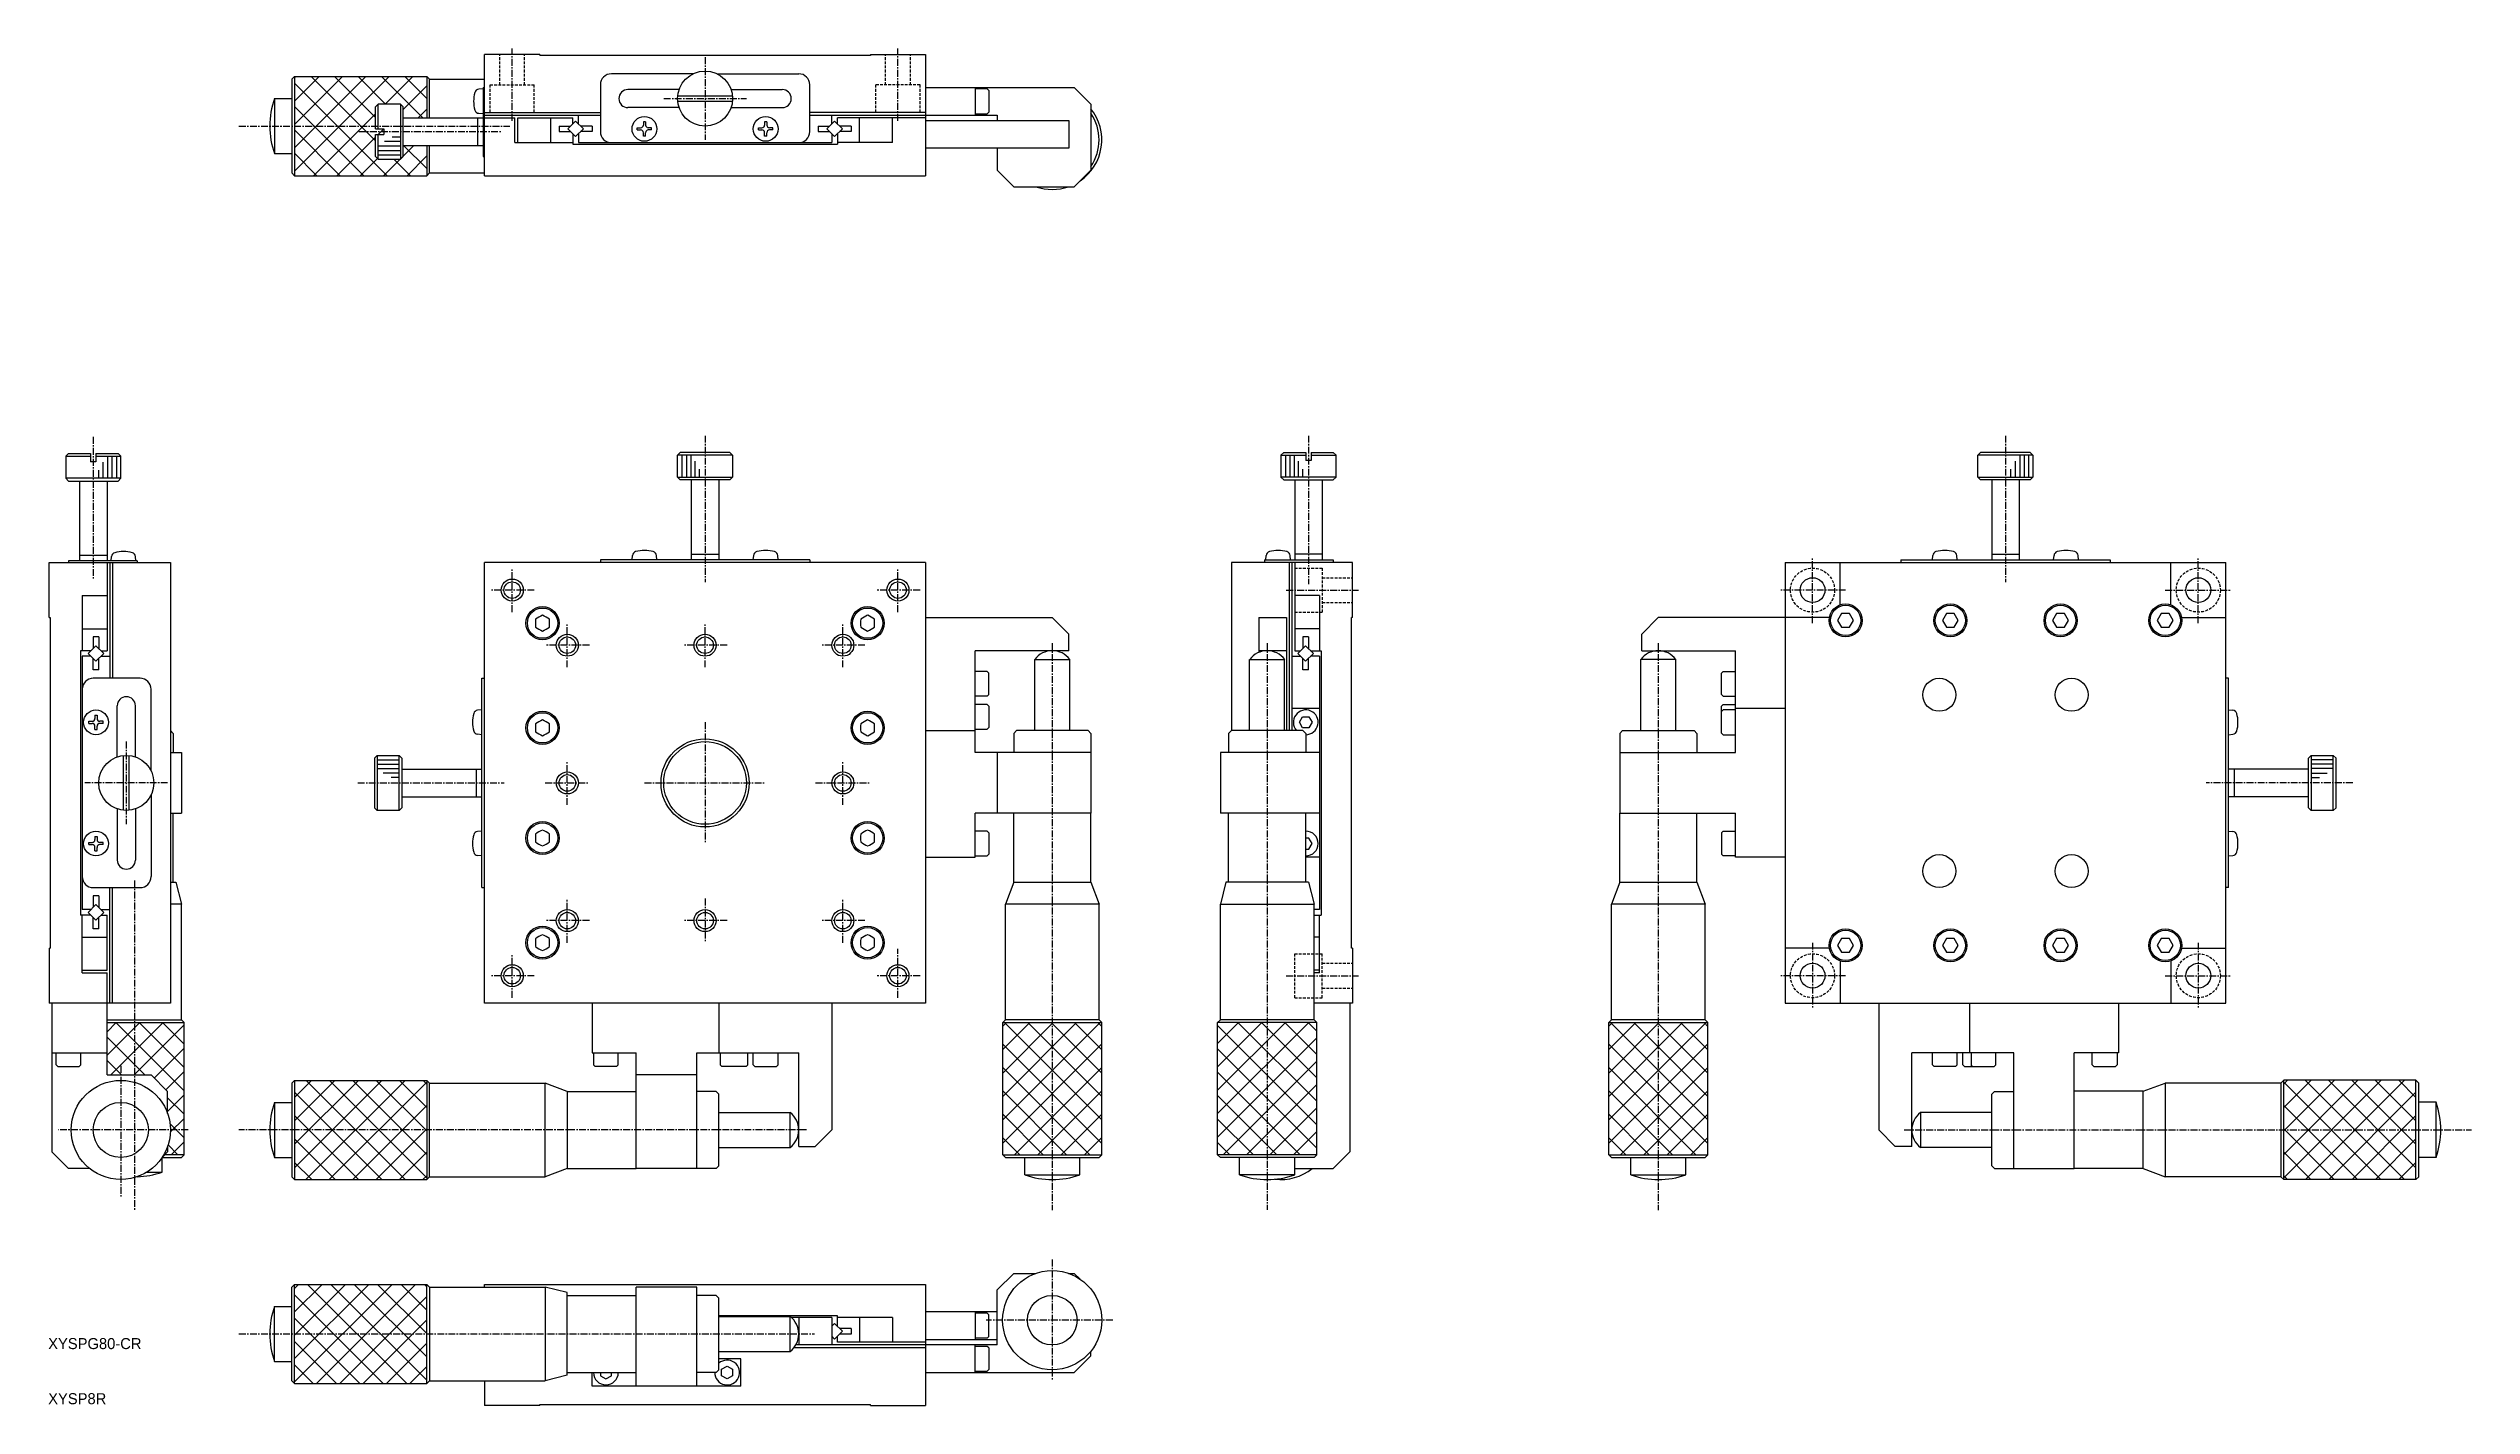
# Model space of a CAD drawing. Extents: x -120 to 320, y 32 to 279.
import ezdxf

# ---------------------------------------------------------------- set-up
doc = ezdxf.new("R2010")
doc.units = 0
doc.linetypes.add('CENTER', pattern=[2, 1.25, -0.25, 0.25, -0.25])
doc.linetypes.add('DASHED', pattern=[0.75, 0.5, -0.25])
doc.layers.get('0').update_dxf_attribs({"linetype": 'CONTINUOUS'})
doc.layers.add('CENTER', color=1, linetype='CENTER')

msp = doc.modelspace()

# ---------------------------------------------------------------- texts
at = {"color": 7, "linetype": 'CONTINUOUS'}
for s, p in [('XYSPG80-CR', (-119.99, 42.7)), ('XYSP8R', (-119.99, 32.7))]:
    msp.add_text(s, height=2, dxfattribs=at).set_placement(p)

# ---------------------------------------------------------------- linework, layer by layer
at = {"color": 7, "linetype": 'CONTINUOUS'}
for p, q in [((-30.78, 277.71), (-40.78, 277.71)), ((-40.78, 255.71), (-40.78, 277.71)), ((-30.78, 277.71), (-30.78, 277.51)), ((29.22, 277.51), (-30.78, 277.51)), ((29.22, 277.71), (39.22, 277.71)), ((29.22, 277.71), (29.22, 277.51)), ((39.22, 277.71), (39.22, 255.71)), ((-75.28, 273.71), (-75.78, 273.21)), ((-75.78, 273.21), (-75.78, 256.21)), ((-75.28, 273.48), (-75.05, 273.71)), ((-75.28, 273.71), (-75.28, 255.71)), ((-75.28, 273.71), (-51.28, 273.71)), ((-51.28, 273.71), (-51.28, 266.21)), ((-51.28, 273.71), (-50.78, 273.21)), ((-50.78, 266.21), (-50.78, 273.21)), ((-50.78, 273.21), (-40.78, 273.21)), ((-2.96, 274.21), (-17.78, 274.21)), ((1.4, 274.21), (16.22, 274.21)), ((-78.92, 269.71), (-78.92, 259.71)), ((-78.92, 269.71), (-75.78, 269.71)), ((-60.58, 268.21), (-60.08, 268.71)), ((-60.08, 264.21), (-60.08, 268.71)), ((-56.08, 268.71), (-60.08, 268.71)), ((-56.08, 268.71), (-56.08, 258.71)), ((-55.58, 268.21), (-56.08, 268.71)), ((-41.08, 271.46), (-41.86, 271.4)), ((-41.08, 271.71), (-40.78, 271.71)), ((-41.08, 271.71), (-41.08, 259.21)), ((-19.78, 272.21), (-19.78, 263.71)), ((-5.5, 271.36), (-14.78, 271.36)), ((-5.76, 270.21), (4.19, 270.21)), ((-5.76, 269.21), (4.19, 269.21)), ((3.94, 271.36), (13.22, 271.36)), ((18.22, 263.71), (18.22, 272.21)), ((39.22, 271.71), (66.22, 271.71)), ((48.22, 271.71), (48.22, 266.71)), ((50.42, 271.46), (48.22, 271.46)), ((50.72, 271.16), (50.42, 271.46)), ((50.72, 271.16), (50.72, 267.26)), ((66.22, 271.71), (69.22, 268.71)), ((69.22, 268.71), (69.22, 256.71)), ((-60.58, 264.21), (-60.58, 268.21)), ((-60.58, 264.21), (-59.08, 264.21)), ((-59.09, 264.21), (-60.09, 263.21)), ((-59.08, 264.21), (-59.08, 263.21)), ((-55.58, 259.21), (-55.58, 268.21)), ((-55.58, 266.21), (-41.08, 266.21)), ((-42.08, 266.21), (-42.08, 261.21)), ((-41.08, 266.96), (-41.86, 267.03)), ((-40.78, 267.21), (-19.78, 267.21)), ((-40.78, 266.71), (-19.78, 266.71)), ((-40.78, 266.21), (-35.28, 266.21)), ((-35.28, 261.71), (-35.28, 266.21)), ((-34.78, 266.21), (-24.78, 266.21)), ((-34.78, 261.71), (-34.78, 266.21)), ((-28.78, 261.71), (-28.78, 266.21)), ((-27.28, 264.71), (-27.28, 263.71)), ((-27.28, 264.71), (-25.2, 264.71)), ((-25.7, 264.21), (-24.28, 265.63)), ((-25.7, 264.21), (-24.28, 262.8)), ((-24.78, 265.13), (-24.78, 266.21)), ((-24.28, 265.63), (-22.87, 264.21)), ((-24.28, 262.8), (-22.87, 264.21)), ((-23.78, 265.13), (-23.78, 266.71)), ((-21.28, 264.71), (-23.37, 264.71)), ((-21.28, 264.71), (-21.28, 263.71)), ((-5.5, 268.06), (-14.78, 268.06)), ((-13.08, 264.41), (-12.48, 264.41)), ((-13.08, 264.01), (-13.08, 264.41)), ((-13.08, 264.01), (-12.48, 264.01)), ((-11.98, 265.51), (-11.98, 264.91)), ((-11.58, 265.51), (-11.98, 265.51)), ((-11.58, 265.51), (-11.58, 264.91)), ((-10.48, 264.41), (-11.08, 264.41)), ((-10.48, 264.01), (-11.08, 264.01)), ((-10.48, 264.01), (-10.48, 264.41)), ((3.94, 268.06), (13.22, 268.06)), ((8.92, 264.41), (9.52, 264.41)), ((8.92, 264.01), (8.92, 264.41)), ((8.92, 264.01), (9.52, 264.01)), ((10.02, 265.51), (10.02, 264.91)), ((10.42, 265.51), (10.02, 265.51)), ((10.42, 265.51), (10.42, 264.91)), ((11.52, 264.41), (10.92, 264.41)), ((11.52, 264.01), (10.92, 264.01)), ((11.52, 264.01), (11.52, 264.41)), ((39.22, 267.21), (18.22, 267.21)), ((18.22, 266.71), (52.22, 266.71)), ((19.72, 264.71), (21.8, 264.71)), ((19.72, 264.71), (19.72, 263.71)), ((22.72, 265.63), (21.3, 264.21)), ((22.72, 262.8), (21.3, 264.21)), ((22.21, 265.13), (22.21, 266.71)), ((24.13, 264.21), (22.72, 265.63)), ((24.13, 264.21), (22.72, 262.8)), ((23.22, 265.13), (23.22, 266.21)), ((39.22, 266.21), (23.22, 266.21)), ((25.72, 264.71), (23.63, 264.71)), ((25.72, 264.71), (25.72, 263.71)), ((27.22, 261.71), (27.22, 266.21)), ((33.22, 261.71), (33.22, 266.21)), ((39.22, 265.71), (65.22, 265.71)), ((48.22, 266.96), (50.42, 266.96)), ((50.72, 267.26), (50.42, 266.96)), ((52.22, 266.71), (52.22, 265.71)), ((65.22, 265.71), (65.22, 260.71)), ((-78.92, 259.71), (-75.78, 259.71)), ((-60.58, 259.21), (-60.58, 263.21)), ((-60.58, 263.21), (-59.08, 263.21)), ((-60.08, 258.71), (-60.08, 263.21)), ((-55.58, 261.21), (-41.08, 261.21)), ((-51.28, 261.21), (-51.28, 255.71)), ((-50.78, 256.21), (-50.78, 261.21)), ((-35.28, 261.71), (-24.78, 261.71)), ((-27.28, 263.71), (-25.2, 263.71)), ((-24.78, 263.3), (-24.78, 261.41)), ((-24.78, 261.41), (23.22, 261.41)), ((-23.78, 263.3), (-23.78, 261.71)), ((-23.78, 261.71), (22.22, 261.71)), ((-21.28, 263.71), (-23.37, 263.71)), ((-11.98, 262.91), (-11.98, 263.51)), ((-11.58, 262.91), (-11.98, 262.91)), ((-11.58, 262.91), (-11.58, 263.51)), ((10.02, 262.91), (10.02, 263.51)), ((10.42, 262.91), (10.02, 262.91)), ((10.42, 262.91), (10.42, 263.51)), ((19.72, 263.71), (21.8, 263.71)), ((22.22, 263.3), (22.22, 261.71)), ((23.22, 263.3), (23.22, 261.41)), ((33.22, 261.71), (23.22, 261.71)), ((25.72, 263.71), (23.63, 263.71)), ((65.22, 260.71), (39.22, 260.71)), ((52.22, 260.71), (52.22, 256.71)), ((-75.28, 255.71), (-75.78, 256.21)), ((-75.28, 255.71), (-51.28, 255.71)), ((-60.58, 259.21), (-60.08, 258.71)), ((-60.08, 258.71), (-56.08, 258.71)), ((-56.08, 258.71), (-55.58, 259.21)), ((-50.78, 256.21), (-51.28, 255.71)), ((-50.78, 256.21), (-40.78, 256.21)), ((-41.08, 259.21), (-40.78, 259.21)), ((-40.78, 255.71), (39.22, 255.71)), ((52.22, 256.71), (55.22, 253.71)), ((66.22, 253.71), (69.22, 256.71)), ((55.22, 253.71), (66.22, 253.71)), ((-116.31, 205.28), (-116.81, 204.78)), ((-116.81, 204.78), (-112.31, 204.78)), ((-116.81, 204.78), (-116.81, 200.78)), ((-116.31, 205.28), (-112.31, 205.28)), ((-112.31, 205.28), (-112.31, 203.78)), ((-111.31, 203.78), (-112.31, 203.78)), ((-111.31, 205.28), (-107.31, 205.28)), ((-111.31, 205.28), (-111.31, 203.78)), ((-111.31, 204.78), (-106.81, 204.78)), ((-107.31, 205.28), (-106.81, 204.78)), ((-106.81, 200.78), (-106.81, 204.78)), ((-5.28, 205.48), (-5.78, 204.98)), ((4.22, 204.98), (-5.78, 204.98)), ((-5.78, 200.98), (-5.78, 204.98)), ((3.72, 205.48), (-5.28, 205.48)), ((3.72, 205.48), (4.22, 204.98)), ((4.22, 204.98), (4.22, 200.98)), ((104.22, 205.48), (103.72, 204.98)), ((103.72, 204.98), (108.22, 204.98)), ((103.72, 204.98), (103.72, 200.98)), ((104.22, 205.48), (108.22, 205.48)), ((108.22, 205.48), (108.22, 203.98)), ((109.22, 203.98), (108.22, 203.98)), ((109.22, 205.48), (113.22, 205.48)), ((109.22, 205.48), (109.22, 203.98)), ((109.22, 204.98), (113.72, 204.98)), ((113.22, 205.48), (113.72, 204.98)), ((113.72, 200.98), (113.72, 204.98)), ((230.69, 205.48), (230.19, 204.98)), ((240.19, 204.98), (230.19, 204.98)), ((230.19, 200.98), (230.19, 204.98)), ((239.69, 205.48), (230.69, 205.48)), ((239.69, 205.48), (240.19, 204.98)), ((240.19, 204.98), (240.19, 200.98)), ((-106.81, 200.78), (-116.81, 200.78)), ((-116.81, 200.78), (-116.31, 200.28)), ((-116.31, 200.28), (-107.31, 200.28)), ((-114.31, 200.28), (-114.31, 185.78)), ((-109.31, 200.28), (-109.31, 185.78)), ((-107.31, 200.28), (-106.81, 200.78)), ((-5.78, 200.98), (4.22, 200.98)), ((-5.28, 200.48), (-5.78, 200.98)), ((3.72, 200.48), (-5.28, 200.48)), ((-3.28, 200.48), (-3.28, 185.98)), ((1.72, 200.48), (1.72, 185.98)), ((4.22, 200.98), (3.72, 200.48)), ((113.72, 200.98), (103.72, 200.98)), ((103.72, 200.98), (104.22, 200.48)), ((104.22, 200.48), (113.22, 200.48)), ((106.22, 200.48), (106.22, 185.98)), ((111.22, 200.48), (111.22, 185.98)), ((113.22, 200.48), (113.72, 200.98)), ((230.69, 200.48), (230.19, 200.98)), ((230.19, 200.98), (240.19, 200.98)), ((239.69, 200.48), (230.69, 200.48)), ((232.69, 200.48), (232.69, 185.98)), ((237.69, 200.48), (237.69, 185.98)), ((240.19, 200.98), (239.69, 200.48)), ((-119.81, 175.48), (-119.81, 185.48)), ((-119.81, 185.48), (-97.81, 185.48)), ((-116.31, 185.78), (-116.31, 185.48)), ((-103.81, 185.78), (-116.31, 185.78)), ((-109.31, 186.78), (-114.31, 186.78)), ((-109.31, 185.48), (-109.31, 169.48)), ((-108.81, 185.48), (-108.81, 164.48)), ((-108.56, 185.78), (-108.49, 186.56)), ((-108.31, 185.48), (-108.31, 164.48)), ((-104.06, 185.78), (-104.13, 186.56)), ((-103.81, 185.78), (-103.81, 185.48)), ((-97.81, 185.48), (-97.81, 105.48)), ((-40.78, 105.48), (-40.78, 185.48)), ((39.22, 185.48), (-40.78, 185.48)), ((18.22, 185.98), (-19.78, 185.98)), ((-19.78, 185.98), (-19.78, 185.48)), ((-14.03, 185.98), (-13.96, 186.76)), ((-9.53, 185.98), (-9.6, 186.76)), ((-3.28, 186.98), (1.72, 186.98)), ((7.97, 185.98), (8.04, 186.76)), ((12.47, 185.98), (12.4, 186.76)), ((18.22, 185.98), (18.22, 185.48)), ((39.22, 185.48), (39.22, 105.48)), ((94.72, 185.48), (94.72, 154.98)), ((116.72, 185.48), (94.72, 185.48)), ((100.72, 185.98), (113.22, 185.98)), ((100.72, 185.98), (100.72, 185.48)), ((100.97, 185.98), (101.04, 186.76)), ((105.22, 185.48), (105.22, 154.98)), ((105.47, 185.98), (105.4, 186.76)), ((105.72, 185.48), (105.72, 154.98)), ((111.22, 186.98), (106.22, 186.98)), ((106.22, 185.48), (106.22, 169.48)), ((113.22, 185.98), (113.22, 185.48)), ((116.72, 175.48), (116.72, 185.48)), ((195.19, 185.48), (275.19, 185.48)), ((195.19, 185.48), (195.19, 105.48)), ((205.19, 177.81), (205.19, 185.48)), ((216.19, 185.98), (254.19, 185.98)), ((216.19, 185.98), (216.19, 185.48)), ((221.94, 185.98), (222.01, 186.76)), ((226.44, 185.98), (226.37, 186.76)), ((232.69, 186.98), (237.69, 186.98)), ((243.94, 185.98), (244.01, 186.76)), ((248.44, 185.98), (248.37, 186.76)), ((254.19, 185.98), (254.19, 185.48)), ((265.19, 177.81), (265.19, 185.48)), ((275.19, 105.48), (275.19, 185.48)), ((-113.81, 179.48), (-113.81, 169.48)), ((-113.81, 179.48), (-109.31, 179.48)), ((110.72, 179.48), (106.22, 179.48)), ((110.72, 179.48), (110.72, 169.48)), ((205.47, 176.23), (204.74, 174.98)), ((206.91, 176.23), (205.47, 176.23)), ((207.63, 174.98), (206.91, 176.23)), ((224.47, 176.23), (223.74, 174.98)), ((225.91, 176.23), (224.47, 176.23)), ((226.63, 174.98), (225.91, 176.23)), ((244.47, 176.23), (243.74, 174.98)), ((245.91, 176.23), (244.47, 176.23)), ((246.63, 174.98), (245.91, 176.23)), ((263.47, 176.23), (262.74, 174.98)), ((264.91, 176.23), (263.47, 176.23)), ((265.63, 174.98), (264.91, 176.23)), ((-119.81, 175.48), (-119.61, 175.48)), ((-119.61, 175.48), (-119.61, 115.48)), ((-113.81, 173.48), (-109.31, 173.48)), ((-110.81, 171.98), (-111.81, 171.98)), ((-111.81, 171.98), (-111.81, 169.9)), ((-110.81, 171.98), (-110.81, 169.89)), ((39.22, 175.48), (62.22, 175.48)), ((62.22, 175.48), (65.22, 172.48)), ((65.22, 169.48), (65.22, 172.48)), ((99.72, 175.48), (99.72, 169.19)), ((99.72, 175.48), (104.72, 175.48)), ((104.72, 175.48), (104.72, 154.98)), ((110.72, 173.48), (106.22, 173.48)), ((108.7, 171.98), (107.7, 171.98)), ((107.7, 171.98), (107.7, 169.9)), ((108.7, 171.98), (108.7, 169.89)), ((116.72, 175.48), (116.52, 175.48)), ((116.52, 115.48), (116.52, 175.48)), ((172.19, 175.48), (169.19, 172.48)), ((169.19, 169.48), (169.19, 172.48)), ((203.23, 175.48), (172.19, 175.48)), ((204.74, 174.98), (205.47, 173.73)), ((205.47, 173.73), (206.91, 173.73)), ((206.91, 173.73), (207.63, 174.98)), ((223.74, 174.98), (224.47, 173.73)), ((224.47, 173.73), (225.91, 173.73)), ((225.91, 173.73), (226.63, 174.98)), ((243.74, 174.98), (244.47, 173.73)), ((244.47, 173.73), (245.91, 173.73)), ((245.91, 173.73), (246.63, 174.98)), ((262.74, 174.98), (263.47, 173.73)), ((263.47, 173.73), (264.91, 173.73)), ((264.91, 173.73), (265.63, 174.98)), ((267.15, 175.48), (275.19, 175.48)), ((-114.11, 169.48), (-114.11, 121.48)), ((-112.22, 169.48), (-114.11, 169.48)), ((-112.22, 168.48), (-113.81, 168.48)), ((-113.81, 168.48), (-113.81, 122.48)), ((-111.31, 170.39), (-112.72, 168.98)), ((-112.72, 168.98), (-111.31, 167.57)), ((-111.81, 165.98), (-111.81, 168.07)), ((-111.31, 170.39), (-109.9, 168.98)), ((-109.9, 168.98), (-111.31, 167.57)), ((-110.81, 165.98), (-110.81, 168.07)), ((-110.4, 169.48), (-109.31, 169.48)), ((-110.4, 168.48), (-108.81, 168.48)), ((48.22, 150.98), (48.22, 169.48)), ((65.22, 169.48), (48.22, 169.48)), ((59.04, 167.91), (65.39, 167.91)), ((59.04, 154.98), (59.04, 167.91)), ((65.39, 154.98), (65.39, 167.91)), ((98.04, 167.91), (104.39, 167.91)), ((98.04, 154.98), (98.04, 167.91)), ((104.72, 169.48), (99.72, 169.48)), ((104.39, 154.98), (104.39, 167.91)), ((105.72, 168.48), (107.29, 168.48)), ((106.22, 169.48), (107.29, 169.48)), ((108.2, 170.39), (106.79, 168.98)), ((106.79, 168.98), (108.2, 167.57)), ((107.7, 165.98), (107.7, 168.07)), ((108.2, 170.39), (109.61, 168.98)), ((109.61, 168.98), (108.2, 167.57)), ((108.7, 165.98), (108.7, 168.07)), ((109.11, 169.48), (111.02, 169.48)), ((110.72, 168.48), (109.11, 168.48)), ((110.72, 168.48), (110.72, 122.48)), ((111.02, 169.48), (111.02, 121.48)), ((169.01, 154.98), (169.01, 167.91)), ((175.36, 167.91), (169.01, 167.91)), ((169.19, 169.48), (186.19, 169.48)), ((175.36, 154.98), (175.36, 167.91)), ((186.19, 150.98), (186.19, 169.48)), ((-110.81, 165.98), (-111.81, 165.98)), ((-103.31, 164.48), (-111.81, 164.48)), ((-41.28, 126.48), (-41.28, 164.48)), ((-41.28, 164.48), (-40.78, 164.48)), ((50.42, 165.73), (48.22, 165.73)), ((50.72, 165.43), (50.42, 165.73)), ((50.72, 161.53), (50.72, 165.43)), ((108.7, 165.98), (107.7, 165.98)), ((183.69, 165.43), (183.99, 165.73)), ((183.69, 161.53), (183.69, 165.43)), ((183.99, 165.73), (186.19, 165.73)), ((275.69, 164.48), (275.19, 164.48)), ((275.69, 126.48), (275.69, 164.48)), ((-107.46, 150.2), (-107.46, 159.48)), ((-104.16, 150.2), (-104.16, 159.48)), ((-101.31, 147.66), (-101.31, 162.48)), ((-41.28, 158.73), (-42.06, 158.66)), ((50.42, 161.23), (48.22, 161.23)), ((50.42, 159.73), (48.22, 159.73)), ((50.72, 161.53), (50.42, 161.23)), ((50.72, 159.43), (50.42, 159.73)), ((50.72, 159.43), (50.72, 155.53)), ((110.72, 158.98), (105.72, 158.98)), ((183.69, 161.53), (183.99, 161.23)), ((183.69, 159.43), (183.99, 159.73)), ((183.69, 154.53), (183.69, 159.43)), ((183.69, 158.43), (183.99, 158.73)), ((183.99, 161.23), (186.19, 161.23)), ((183.99, 159.73), (186.19, 159.73)), ((186.19, 158.73), (183.99, 158.73)), ((195.19, 158.98), (186.19, 158.98)), ((275.69, 158.73), (276.47, 158.66)), ((-112.61, 156.68), (-112.01, 156.68)), ((-112.61, 156.28), (-112.61, 156.68)), ((-112.61, 156.28), (-112.01, 156.28)), ((-111.51, 157.78), (-111.51, 157.18)), ((-111.51, 157.78), (-111.11, 157.78)), ((-111.51, 155.18), (-111.51, 155.78)), ((-111.51, 155.18), (-111.11, 155.18)), ((-111.11, 157.78), (-111.11, 157.18)), ((-111.11, 155.18), (-111.11, 155.78)), ((-110.01, 156.68), (-110.61, 156.68)), ((-110.01, 156.28), (-110.61, 156.28)), ((-110.01, 156.28), (-110.01, 156.68)), ((-97.31, 154.48), (-97.81, 154.98)), ((-97.31, 154.48), (-97.31, 150.98)), ((-41.28, 154.23), (-42.06, 154.3)), ((39.22, 154.98), (48.22, 154.98)), ((48.22, 155.23), (50.42, 155.23)), ((50.72, 155.53), (50.42, 155.23)), ((55.22, 154.48), (55.72, 154.98)), ((55.22, 154.48), (55.22, 150.98)), ((68.72, 154.98), (55.72, 154.98)), ((69.22, 154.48), (68.72, 154.98)), ((69.22, 154.48), (69.22, 139.98)), ((94.22, 154.48), (94.72, 154.98)), ((94.22, 154.48), (94.22, 150.98)), ((107.72, 154.98), (94.72, 154.98)), ((107.06, 156.48), (107.64, 157.48)), ((107.64, 155.48), (107.06, 156.48)), ((107.64, 157.48), (108.8, 157.48)), ((108.8, 155.48), (107.64, 155.48)), ((107.72, 154.98), (108.22, 154.48)), ((108.22, 154.48), (108.22, 150.98)), ((108.8, 157.48), (109.37, 156.48)), ((109.37, 156.48), (108.8, 155.48)), ((165.19, 154.48), (165.69, 154.98)), ((165.19, 154.48), (165.19, 139.98)), ((165.69, 154.98), (178.69, 154.98)), ((179.19, 154.48), (178.69, 154.98)), ((179.19, 154.48), (179.19, 150.98)), ((183.69, 154.53), (183.99, 154.23)), ((183.99, 154.23), (186.19, 154.23)), ((275.69, 154.23), (276.47, 154.3)), ((-106.31, 140.51), (-106.31, 150.46)), ((-105.31, 140.51), (-105.31, 150.46)), ((-97.81, 150.98), (-95.81, 150.98)), ((-95.81, 150.98), (-95.81, 139.98)), ((-60.78, 149.98), (-60.28, 150.48)), ((-60.78, 149.98), (-60.78, 140.98)), ((-60.28, 150.48), (-60.28, 140.48)), ((-60.28, 150.48), (-56.28, 150.48)), ((-56.28, 140.48), (-56.28, 150.48)), ((-56.28, 150.48), (-55.78, 149.98)), ((-55.78, 149.98), (-55.78, 140.98)), ((69.22, 150.98), (48.22, 150.98)), ((52.22, 150.98), (52.22, 139.98)), ((110.72, 150.98), (92.72, 150.98)), ((92.72, 150.98), (92.72, 139.98)), ((165.19, 150.98), (186.19, 150.98)), ((290.19, 149.98), (290.69, 150.48)), ((290.19, 140.98), (290.19, 149.98)), ((290.69, 150.48), (290.69, 140.48)), ((290.69, 150.48), (294.69, 150.48)), ((294.69, 140.48), (294.69, 150.48)), ((295.19, 149.98), (294.69, 150.48)), ((295.19, 140.98), (295.19, 149.98)), ((-55.78, 147.98), (-41.28, 147.98)), ((-42.28, 142.98), (-42.28, 147.98)), ((290.19, 147.98), (275.69, 147.98)), ((276.69, 147.98), (276.69, 142.98)), ((-107.46, 140.76), (-107.46, 131.48)), ((-104.16, 140.76), (-104.16, 131.48)), ((-101.31, 143.3), (-101.31, 128.48)), ((-60.78, 140.98), (-60.28, 140.48)), ((-55.78, 140.98), (-56.28, 140.48)), ((-55.78, 142.98), (-41.28, 142.98)), ((290.19, 142.98), (275.69, 142.98)), ((290.69, 140.48), (290.19, 140.98)), ((295.19, 140.98), (294.69, 140.48)), ((-97.81, 139.98), (-95.81, 139.98)), ((-97.31, 127.48), (-97.31, 139.98)), ((-56.28, 140.48), (-60.28, 140.48)), ((-41.28, 136.73), (-42.06, 136.66)), ((48.22, 131.98), (48.22, 139.98)), ((69.22, 139.98), (48.22, 139.98)), ((50.42, 136.73), (48.22, 136.73)), ((50.72, 136.43), (50.42, 136.73)), ((50.72, 136.43), (50.72, 132.53)), ((55.24, 127.48), (55.24, 139.98)), ((69.24, 127.48), (69.24, 139.98)), ((110.72, 139.98), (92.72, 139.98)), ((94.22, 127.48), (94.22, 139.98)), ((108.22, 127.48), (108.22, 139.98)), ((165.19, 139.98), (186.19, 139.98)), ((165.2, 127.48), (165.2, 139.98)), ((179.2, 127.48), (179.2, 139.98)), ((183.69, 136.43), (183.99, 136.73)), ((183.69, 136.43), (183.69, 132.53)), ((183.99, 136.73), (186.19, 136.73)), ((186.19, 131.98), (186.19, 139.98)), ((275.69, 136.73), (276.47, 136.66)), ((294.69, 140.48), (290.69, 140.48)), ((-112.61, 134.68), (-112.01, 134.68)), ((-112.61, 134.28), (-112.61, 134.68)), ((-112.61, 134.28), (-112.01, 134.28)), ((-111.51, 135.78), (-111.51, 135.18)), ((-111.51, 135.78), (-111.11, 135.78)), ((-111.51, 133.18), (-111.51, 133.78)), ((-111.51, 133.18), (-111.11, 133.18)), ((-111.11, 135.78), (-111.11, 135.18)), ((-111.11, 133.18), (-111.11, 133.78)), ((-110.01, 134.68), (-110.61, 134.68)), ((-110.01, 134.28), (-110.61, 134.28)), ((-110.01, 134.28), (-110.01, 134.68)), ((-41.28, 132.23), (-42.06, 132.3)), ((39.22, 131.98), (48.22, 131.98)), ((48.22, 132.23), (50.42, 132.23)), ((50.72, 132.53), (50.42, 132.23)), ((108.8, 135.48), (108.22, 135.48)), ((108.22, 133.48), (108.8, 133.48)), ((110.72, 131.98), (108.22, 131.98)), ((109.37, 134.48), (108.8, 135.48)), ((108.8, 133.48), (109.37, 134.48)), ((183.69, 132.53), (183.99, 132.23)), ((186.19, 132.23), (183.99, 132.23)), ((195.19, 131.98), (186.19, 131.98)), ((275.69, 132.23), (276.47, 132.3)), ((-112.72, 121.98), (-111.31, 123.39)), ((-111.81, 126.48), (-103.31, 126.48)), ((-111.81, 124.98), (-111.81, 122.9)), ((-110.81, 124.98), (-111.81, 124.98)), ((-109.9, 121.98), (-111.31, 123.39)), ((-110.81, 124.98), (-110.81, 122.89)), ((-108.81, 105.48), (-108.81, 126.48)), ((-108.31, 105.48), (-108.31, 126.48)), ((-97.81, 127.48), (-96.81, 127.48)), ((-95.81, 123.48), (-97.81, 123.48)), ((-96.81, 127.48), (-95.81, 123.48)), ((-95.81, 102.48), (-95.81, 123.48)), ((-41.28, 126.48), (-40.78, 126.48)), ((55.24, 127.48), (53.74, 123.48)), ((70.74, 123.48), (53.74, 123.48)), ((53.74, 102.48), (53.74, 123.48)), ((55.24, 127.48), (69.24, 127.48)), ((69.24, 127.48), (70.74, 123.48)), ((70.74, 102.48), (70.74, 123.48)), ((93.72, 127.48), (92.72, 123.48)), ((92.72, 123.48), (109.72, 123.48)), ((92.72, 102.48), (92.72, 123.48)), ((108.72, 127.48), (93.72, 127.48)), ((108.72, 127.48), (109.72, 123.48)), ((109.72, 102.48), (109.72, 123.48)), ((165.2, 127.48), (163.7, 123.48)), ((180.7, 123.48), (163.7, 123.48)), ((163.7, 102.48), (163.7, 123.48)), ((165.2, 127.48), (179.2, 127.48)), ((179.2, 127.48), (180.7, 123.48)), ((180.7, 102.48), (180.7, 123.48)), ((275.69, 126.48), (275.19, 126.48)), ((-112.22, 121.48), (-114.11, 121.48)), ((-112.22, 122.48), (-113.81, 122.48)), ((-113.81, 110.98), (-113.81, 121.48)), ((-111.31, 120.57), (-112.72, 121.98)), ((-111.81, 118.98), (-111.81, 121.07)), ((-110.81, 118.98), (-111.81, 118.98)), ((-111.31, 120.57), (-109.9, 121.98)), ((-110.81, 118.98), (-110.81, 121.07)), ((-110.4, 122.48), (-108.81, 122.48)), ((-110.4, 121.48), (-109.31, 121.48)), ((-109.31, 111.48), (-109.31, 121.48)), ((110.72, 122.48), (109.72, 122.48)), ((109.72, 121.48), (111.02, 121.48)), ((110.72, 110.98), (110.72, 121.48)), ((-119.81, 115.48), (-119.81, 105.48)), ((-119.81, 115.48), (-119.61, 115.48)), ((-113.81, 117.48), (-109.31, 117.48)), ((110.72, 117.48), (109.72, 117.48)), ((116.72, 115.48), (116.52, 115.48)), ((116.72, 115.48), (116.72, 105.48)), ((203.23, 115.48), (195.19, 115.48)), ((205.47, 117.23), (204.74, 115.98)), ((204.74, 115.98), (205.47, 114.73)), ((206.91, 117.23), (205.47, 117.23)), ((205.47, 114.73), (206.91, 114.73)), ((207.63, 115.98), (206.91, 117.23)), ((206.91, 114.73), (207.63, 115.98)), ((224.47, 117.23), (223.74, 115.98)), ((223.74, 115.98), (224.47, 114.73)), ((225.91, 117.23), (224.47, 117.23)), ((224.47, 114.73), (225.91, 114.73)), ((226.63, 115.98), (225.91, 117.23)), ((225.91, 114.73), (226.63, 115.98)), ((244.47, 117.23), (243.74, 115.98)), ((243.74, 115.98), (244.47, 114.73)), ((245.91, 117.23), (244.47, 117.23)), ((244.47, 114.73), (245.91, 114.73)), ((246.63, 115.98), (245.91, 117.23)), ((245.91, 114.73), (246.63, 115.98)), ((263.47, 117.23), (262.74, 115.98)), ((262.74, 115.98), (263.47, 114.73)), ((264.91, 117.23), (263.47, 117.23)), ((263.47, 114.73), (264.91, 114.73)), ((265.63, 115.98), (264.91, 117.23)), ((264.91, 114.73), (265.63, 115.98)), ((267.15, 115.48), (275.19, 115.48)), ((-113.81, 111.48), (-109.31, 111.48)), ((-113.81, 110.98), (-109.31, 110.98)), ((-109.31, 92.48), (-109.31, 110.98)), ((110.72, 111.48), (109.72, 111.48)), ((110.72, 110.98), (109.72, 110.98)), ((205.19, 113.15), (205.19, 105.48)), ((265.19, 113.15), (265.19, 105.48)), ((-97.81, 105.48), (-119.81, 105.48)), ((-119.31, 105.48), (-119.31, 78.48)), ((-109.31, 102.48), (-95.81, 102.48)), ((-109.31, 101.98), (-95.31, 101.98)), ((-95.81, 102.48), (-95.31, 101.98)), ((-95.31, 77.98), (-95.31, 101.98)), ((39.22, 105.48), (-40.78, 105.48)), ((-21.28, 105.48), (-21.28, 96.48)), ((1.72, 105.48), (1.72, 96.48)), ((22.22, 105.48), (22.22, 82.48)), ((53.24, 101.98), (53.74, 102.48)), ((53.24, 101.98), (71.24, 101.98)), ((53.24, 77.98), (53.24, 101.98)), ((70.74, 102.48), (53.74, 102.48)), ((70.74, 102.48), (71.24, 101.98)), ((71.24, 77.98), (71.24, 101.98)), ((92.72, 102.48), (92.22, 101.98)), ((110.22, 101.98), (92.22, 101.98)), ((92.22, 77.98), (92.22, 101.98)), ((109.72, 102.48), (92.72, 102.48)), ((116.72, 105.48), (109.72, 105.48)), ((110.22, 101.98), (109.72, 102.48)), ((110.22, 77.98), (110.22, 101.98)), ((116.22, 105.48), (116.22, 78.48)), ((163.2, 101.98), (163.7, 102.48)), ((163.2, 77.98), (163.2, 101.98)), ((163.2, 101.98), (181.2, 101.98)), ((180.7, 102.48), (163.7, 102.48)), ((180.7, 102.48), (181.2, 101.98)), ((181.2, 77.98), (181.2, 101.98)), ((195.19, 105.48), (275.19, 105.48)), ((212.19, 105.48), (212.19, 82.48)), ((228.69, 105.48), (228.69, 96.48)), ((255.69, 105.48), (255.69, 96.48)), ((-119.31, 96.48), (-109.31, 96.48)), ((-118.56, 94.28), (-118.56, 96.48)), ((-118.26, 93.98), (-118.56, 94.28)), ((-118.26, 93.98), (-114.36, 93.98)), ((-114.36, 93.98), (-114.06, 94.28)), ((-114.06, 94.28), (-114.06, 96.48)), ((-109.31, 92.48), (-101.31, 92.48)), ((-101.31, 92.48), (-98.31, 89.48)), ((-21.28, 96.48), (-13.28, 96.48)), ((-21.03, 96.48), (-21.03, 94.28)), ((-20.73, 93.98), (-21.03, 94.28)), ((-16.83, 93.98), (-20.73, 93.98)), ((-16.83, 93.98), (-16.53, 94.28)), ((-16.53, 94.28), (-16.53, 96.48)), ((-13.28, 75.48), (-13.28, 96.48)), ((-2.28, 92.48), (-13.28, 92.48)), ((-2.28, 75.48), (-2.28, 96.48)), ((-2.28, 96.48), (16.22, 96.48)), ((1.97, 96.48), (1.97, 94.28)), ((2.27, 93.98), (1.97, 94.28)), ((6.67, 93.98), (2.27, 93.98)), ((6.67, 93.98), (6.97, 94.28)), ((6.97, 94.28), (6.97, 96.48)), ((7.97, 94.28), (7.97, 96.48)), ((8.27, 93.98), (7.97, 94.28)), ((8.27, 93.98), (12.17, 93.98)), ((12.17, 93.98), (12.47, 94.28)), ((12.47, 94.28), (12.47, 96.48)), ((16.22, 79.48), (16.22, 96.48)), ((236.69, 96.48), (218.19, 96.48)), ((218.19, 79.48), (218.19, 96.48)), ((221.94, 94.28), (221.94, 96.48)), ((222.24, 93.98), (221.94, 94.28)), ((226.14, 93.98), (222.24, 93.98)), ((226.14, 93.98), (226.44, 94.28)), ((226.44, 94.28), (226.44, 96.48)), ((227.44, 94.28), (227.44, 96.48)), ((227.74, 93.98), (227.44, 94.28)), ((227.74, 93.98), (233.14, 93.98)), ((228.94, 96.48), (228.94, 94.28)), ((229.24, 93.98), (228.94, 94.28)), ((233.14, 93.98), (233.44, 94.28)), ((233.44, 94.28), (233.44, 96.48)), ((236.69, 75.48), (236.69, 96.48)), ((255.69, 96.48), (247.69, 96.48)), ((247.69, 75.48), (247.69, 96.48)), ((250.94, 94.28), (250.94, 96.48)), ((251.24, 93.98), (250.94, 94.28)), ((251.24, 93.98), (255.14, 93.98)), ((255.14, 93.98), (255.44, 94.28)), ((255.44, 96.48), (255.44, 94.28)), ((-98.31, 85.44), (-98.31, 89.48)), ((-75.28, 91.46), (-75.78, 90.96)), ((-75.78, 90.96), (-75.78, 73.96)), ((-75.28, 91.46), (-75.28, 73.46)), ((-75.28, 91.46), (-51.28, 91.46)), ((-51.28, 91.46), (-51.28, 73.46)), ((-51.28, 91.46), (-50.78, 90.96)), ((-50.78, 73.96), (-50.78, 90.96)), ((-50.78, 90.96), (-29.78, 90.96)), ((-25.78, 89.46), (-29.78, 90.96)), ((-29.78, 73.96), (-29.78, 90.96)), ((-25.78, 89.46), (-13.28, 89.46)), ((-25.78, 89.46), (-25.78, 75.46)), ((1.22, 89.48), (-2.28, 89.48)), ((1.22, 89.48), (1.72, 88.98)), ((1.72, 75.98), (1.72, 88.98)), ((233.19, 89.48), (232.69, 88.98)), ((232.69, 75.98), (232.69, 88.98)), ((233.19, 89.48), (236.69, 89.48)), ((260.19, 89.5), (247.69, 89.5)), ((260.19, 89.5), (264.19, 91)), ((260.19, 75.5), (260.19, 89.5)), ((285.19, 91), (264.19, 91)), ((264.19, 91), (264.19, 74)), ((285.19, 91), (285.69, 91.5)), ((285.19, 91), (285.19, 74)), ((309.69, 91.5), (285.69, 91.5)), ((285.69, 73.5), (285.69, 91.5)), ((309.69, 73.5), (309.69, 91.5)), ((309.69, 91.5), (310.19, 91)), ((310.19, 74), (310.19, 91)), ((-78.92, 87.46), (-78.92, 77.46)), ((-78.92, 87.46), (-75.78, 87.46)), ((1.72, 85.66), (14.65, 85.66)), ((14.65, 79.31), (14.65, 85.66)), ((232.69, 85.66), (219.75, 85.66)), ((219.75, 85.66), (219.75, 79.31)), ((313.33, 87.5), (310.19, 87.5)), ((313.33, 77.5), (313.33, 87.5)), ((-98.31, 79.52), (-98.31, 78.48)), ((1.72, 79.31), (14.65, 79.31)), ((16.22, 79.48), (19.22, 79.48)), ((22.22, 82.48), (19.22, 79.48)), ((212.19, 82.48), (215.19, 79.48)), ((218.19, 79.48), (215.19, 79.48)), ((232.69, 79.31), (219.75, 79.31)), ((-119.31, 78.48), (-116.31, 75.48)), ((-112.47, 75.48), (-116.31, 75.48)), ((-102.06, 74.84), (-99.31, 74.84)), ((-99.36, 77.43), (-98.31, 78.48)), ((-99.31, 77.48), (-95.81, 77.48)), ((-99.31, 74.84), (-99.31, 77.48)), ((-95.31, 77.98), (-98.81, 77.98)), ((-95.31, 77.98), (-95.81, 77.48)), ((-78.92, 77.46), (-75.78, 77.46)), ((-25.78, 75.46), (-29.78, 73.96)), ((-25.78, 75.46), (-13.28, 75.46)), ((1.22, 75.48), (-13.28, 75.48)), ((1.22, 75.48), (1.72, 75.98)), ((53.24, 77.98), (71.24, 77.98)), ((53.24, 77.98), (53.74, 77.48)), ((53.74, 77.48), (70.74, 77.48)), ((57.24, 74.34), (57.24, 77.48)), ((67.24, 74.34), (67.24, 77.48)), ((71.24, 77.98), (70.74, 77.48)), ((110.22, 77.98), (92.22, 77.98)), ((92.22, 77.98), (92.72, 77.48)), ((109.72, 77.48), (92.72, 77.48)), ((96.22, 74.34), (96.22, 77.48)), ((106.22, 74.34), (106.22, 77.48)), ((106.22, 75.48), (113.22, 75.48)), ((110.22, 77.98), (109.72, 77.48)), ((110.22, 77.99), (110.21, 77.98)), ((116.22, 78.48), (113.22, 75.48)), ((163.2, 77.98), (181.2, 77.98)), ((163.2, 77.98), (163.7, 77.48)), ((163.7, 77.48), (180.7, 77.48)), ((167.2, 74.34), (167.2, 77.48)), ((177.2, 74.34), (177.2, 77.48)), ((181.2, 77.98), (180.7, 77.48)), ((233.19, 75.48), (232.69, 75.98)), ((233.19, 75.48), (247.69, 75.48)), ((260.19, 75.5), (247.69, 75.5)), ((260.19, 75.5), (264.19, 74)), ((313.33, 77.5), (310.19, 77.5)), ((-75.28, 73.46), (-75.78, 73.96)), ((-75.28, 73.46), (-51.28, 73.46)), ((-50.78, 73.96), (-51.28, 73.46)), ((-50.78, 73.96), (-29.78, 73.96)), ((57.24, 74.34), (67.24, 74.34)), ((106.22, 74.34), (96.22, 74.34)), ((167.2, 74.34), (177.2, 74.34)), ((285.19, 74), (264.19, 74)), ((285.69, 73.5), (285.19, 74)), ((309.69, 73.5), (285.69, 73.5)), ((309.69, 73.5), (310.19, 74)), ((-75.28, 54.45), (-75.78, 53.95)), ((-75.78, 36.95), (-75.78, 53.95)), ((-75.28, 36.45), (-75.28, 54.45)), ((-75.28, 54.45), (-51.28, 54.45)), ((-51.28, 36.45), (-51.28, 54.45)), ((-50.78, 53.95), (-51.28, 54.45)), ((-50.78, 53.95), (-29.78, 53.95)), ((-50.78, 53.95), (-50.78, 36.95)), ((-40.78, 53.95), (-40.78, 54.45)), ((-40.78, 54.45), (39.22, 54.45)), ((-25.78, 52.95), (-29.78, 53.95)), ((-29.78, 53.95), (-29.78, 36.95)), ((-25.78, 37.95), (-25.78, 52.95)), ((-2.28, 53.95), (-13.28, 53.95)), ((-13.28, 35.95), (-13.28, 53.95)), ((-2.28, 35.95), (-2.28, 53.95)), ((39.22, 54.45), (39.22, 32.45)), ((55.22, 56.45), (52.22, 53.45)), ((52.22, 43.45), (52.22, 53.45)), ((55.22, 56.45), (59.26, 56.45)), ((65.18, 56.45), (66.22, 56.45)), ((66.22, 56.45), (67.27, 55.4)), ((-78.92, 40.45), (-78.92, 50.45)), ((-78.92, 50.45), (-75.78, 50.45)), ((-25.78, 52.45), (-13.28, 52.45)), ((1.22, 52.45), (-2.28, 52.45)), ((1.22, 52.45), (1.72, 51.95)), ((1.72, 38.95), (1.72, 51.95)), ((23.22, 48.75), (1.72, 48.75)), ((1.72, 48.63), (14.65, 48.63)), ((14.65, 42.28), (14.65, 48.63)), ((22.22, 48.45), (14.86, 48.45)), ((16.22, 48.45), (16.22, 43.45)), ((22.22, 48.45), (22.22, 43.45)), ((23.22, 46.85), (23.22, 48.75)), ((33.22, 48.45), (23.22, 48.45)), ((27.22, 48.45), (27.22, 43.95)), ((33.22, 48.45), (33.22, 43.95)), ((52.22, 49.45), (39.22, 49.45)), ((48.22, 49.45), (48.22, 44.45)), ((50.42, 49.2), (48.22, 49.2)), ((50.72, 48.9), (50.42, 49.2)), ((50.72, 45), (50.72, 48.9)), ((22.72, 47.35), (22.22, 46.85)), ((22.72, 44.52), (22.22, 45.02)), ((24.13, 45.93), (22.72, 47.35)), ((24.13, 45.93), (22.72, 44.52)), ((23.22, 43.95), (23.22, 45.02)), ((25.72, 46.43), (23.63, 46.43)), ((25.72, 45.43), (23.63, 45.43)), ((25.72, 46.43), (25.72, 45.43)), ((39.22, 44.45), (52.22, 44.45)), ((50.42, 44.7), (48.22, 44.7)), ((50.72, 45), (50.42, 44.7)), ((-78.92, 40.45), (-75.78, 40.45)), ((1.72, 42.28), (14.65, 42.28)), ((5.72, 40.95), (1.72, 40.95)), ((2.22, 39.03), (3.22, 39.61)), ((3.22, 39.61), (4.22, 39.03)), ((5.72, 35.95), (5.72, 40.95)), ((39.22, 42.95), (15.34, 42.95)), ((52.22, 43.45), (15.68, 43.45)), ((39.22, 43.95), (23.22, 43.95)), ((48.22, 38.45), (48.22, 43.45)), ((50.42, 43.2), (48.22, 43.2)), ((50.72, 42.9), (50.42, 43.2)), ((50.72, 42.9), (50.72, 39)), ((69.22, 41.45), (66.22, 38.45)), ((69.22, 41.45), (69.22, 42.29)), ((-75.28, 36.45), (-75.78, 36.95)), ((-75.28, 36.45), (-51.28, 36.45)), ((-51.28, 36.45), (-50.78, 36.95)), ((-50.78, 36.95), (-29.78, 36.95)), ((-40.78, 36.95), (-40.78, 32.45)), ((-25.78, 37.95), (-29.78, 36.95)), ((-25.78, 38.45), (-13.28, 38.45)), ((-21.28, 35.95), (-21.28, 38.45)), ((5.72, 35.95), (-21.28, 35.95)), ((-19.78, 38.45), (-19.78, 37.87)), ((-19.78, 37.87), (-18.78, 37.3)), ((-18.78, 37.3), (-17.78, 37.87)), ((-17.78, 37.87), (-17.78, 38.45)), ((1.22, 38.45), (-2.28, 38.45)), ((1.22, 38.45), (1.72, 38.95)), ((2.22, 37.87), (2.22, 39.03)), ((3.22, 37.3), (2.22, 37.87)), ((4.22, 37.87), (3.22, 37.3)), ((4.22, 39.03), (4.22, 37.87)), ((39.22, 38.45), (66.22, 38.45)), ((48.22, 38.7), (50.42, 38.7)), ((50.72, 39), (50.42, 38.7)), ((-30.78, 32.45), (-40.78, 32.45)), ((-30.78, 32.45), (-30.78, 32.65)), ((-30.78, 32.65), (29.22, 32.65)), ((29.22, 32.45), (29.22, 32.65)), ((29.22, 32.45), (39.22, 32.45))]:
    msp.add_line(p, q, dxfattribs=at)
at = {"color": 3, "linetype": 'DASHED'}
for p, q in [((-38.03, 272.21), (-38.03, 277.71)), ((-33.53, 272.21), (-33.53, 277.71)), ((31.97, 272.21), (31.97, 277.71)), ((36.47, 272.21), (36.47, 277.71)), ((-39.78, 267.21), (-39.78, 272.21)), ((-39.78, 272.21), (-31.78, 272.21)), ((-31.78, 267.21), (-31.78, 272.21)), ((30.22, 267.21), (30.22, 272.21)), ((38.22, 272.21), (30.22, 272.21)), ((38.22, 267.21), (38.22, 272.21)), ((106.22, 184.48), (111.22, 184.48)), ((111.22, 184.48), (111.22, 176.48)), ((111.22, 182.73), (116.72, 182.73)), ((106.22, 176.48), (111.22, 176.48)), ((111.22, 178.23), (116.72, 178.23)), ((106.22, 114.48), (111.22, 114.48)), ((106.22, 106.48), (106.22, 114.48)), ((111.22, 106.48), (111.22, 114.48)), ((111.22, 112.73), (116.72, 112.73)), ((106.22, 106.48), (111.22, 106.48)), ((111.22, 108.23), (116.72, 108.23))]:
    msp.add_line(p, q, dxfattribs=at)
at = {"color": 3, "linetype": 'CONTINUOUS'}
for p, q in [((-75.28, 269.24), (-70.81, 273.71)), ((-75.28, 265), (-66.56, 273.71)), ((-75.28, 260.75), (-62.32, 273.71)), ((-75.28, 256.51), (-58.08, 273.71)), ((-60.58, 262.05), (-72.24, 273.71)), ((-68, 273.71), (-60.58, 266.3)), ((-63.76, 273.71), (-58.76, 268.71)), ((-59.52, 273.71), (-52.02, 266.21)), ((-58.84, 268.71), (-53.84, 273.71)), ((-55.27, 273.71), (-51.28, 269.72)), ((-75.28, 272.51), (-58.49, 255.71)), ((-75.28, 268.27), (-62.73, 255.71)), ((-55.58, 267.73), (-51.28, 272.03)), ((-75.28, 264.02), (-66.97, 255.71)), ((-71.84, 255.71), (-60.58, 266.97)), ((-52.85, 266.21), (-51.28, 267.78)), ((-75.28, 259.78), (-71.21, 255.71)), ((-60.58, 262.73), (-67.59, 255.71)), ((-60.08, 261.11), (-56.08, 261.11)), ((-60.08, 260.31), (-56.08, 260.31)), ((-60.08, 259.51), (-56.08, 259.51)), ((-59.11, 255.71), (-53.61, 261.21)), ((-56.08, 261.91), (-58.98, 261.91)), ((-56.08, 262.71), (-57.56, 262.71)), ((-55.5, 261.21), (-51.28, 257)), ((-63.35, 255.71), (-60.22, 258.85)), ((-54.24, 255.71), (-57.24, 258.71)), ((-54.86, 255.71), (-51.28, 259.3)), ((-110.01, 200.78), (-110.01, 203.68)), ((-109.21, 204.78), (-109.21, 200.78)), ((-108.41, 204.78), (-108.41, 200.78)), ((-107.61, 204.78), (-107.61, 200.78)), ((-4.98, 204.98), (-4.98, 200.98)), ((-4.18, 204.98), (-4.18, 200.98)), ((-3.38, 204.98), (-3.38, 200.98)), ((-2.58, 200.98), (-2.58, 203.88)), ((-1.78, 200.98), (-1.78, 202.45)), ((104.52, 204.98), (104.52, 200.98)), ((105.32, 204.98), (105.32, 200.98)), ((106.12, 204.98), (106.12, 200.98)), ((106.92, 200.98), (106.92, 203.88)), ((107.72, 200.98), (107.72, 202.45)), ((236.19, 200.98), (236.19, 202.45)), ((236.99, 200.98), (236.99, 203.88)), ((237.79, 204.98), (237.79, 200.98)), ((238.59, 204.98), (238.59, 200.98)), ((239.39, 204.98), (239.39, 200.98)), ((-110.81, 200.78), (-110.81, 202.25)), ((-60.28, 149.68), (-56.28, 149.68)), ((294.69, 149.68), (290.69, 149.68)), ((-60.28, 148.88), (-56.28, 148.88)), ((-60.28, 148.08), (-56.28, 148.08)), ((-56.28, 147.28), (-59.18, 147.28)), ((-56.28, 146.48), (-57.76, 146.48)), ((294.69, 148.88), (290.69, 148.88)), ((294.69, 148.08), (290.69, 148.08)), ((290.69, 147.28), (293.58, 147.28)), ((290.69, 146.48), (292.16, 146.48)), ((-107.62, 101.98), (-109.31, 100.29)), ((-103.37, 101.98), (-109.31, 96.04)), ((-99.13, 101.98), (-108.63, 92.48)), ((-95.31, 89.56), (-107.73, 101.98)), ((-95.31, 101.56), (-104.39, 92.48)), ((-95.31, 93.81), (-103.48, 101.98)), ((-95.31, 98.05), (-99.24, 101.98)), ((53.24, 84.33), (70.89, 101.98)), ((53.24, 88.57), (66.64, 101.98)), ((53.24, 92.81), (62.4, 101.98)), ((53.24, 97.06), (58.16, 101.98)), ((53.24, 101.3), (53.92, 101.98)), ((53.55, 101.98), (71.24, 84.29)), ((57.79, 101.98), (71.24, 88.54)), ((62.03, 101.98), (71.24, 92.78)), ((66.28, 101.98), (71.24, 97.02)), ((70.52, 101.98), (71.24, 101.26)), ((96.03, 101.98), (92.22, 98.17)), ((100.27, 101.98), (92.22, 93.93)), ((104.52, 101.98), (92.22, 89.68)), ((108.76, 101.98), (92.22, 85.44)), ((110.22, 83.44), (92.22, 101.44)), ((110.22, 87.68), (95.92, 101.98)), ((110.22, 91.92), (100.16, 101.98)), ((110.22, 96.17), (104.4, 101.98)), ((110.22, 100.41), (108.65, 101.98)), ((163.2, 84.33), (180.86, 101.98)), ((163.2, 88.57), (176.61, 101.98)), ((163.2, 92.81), (172.37, 101.98)), ((163.2, 97.06), (168.13, 101.98)), ((163.2, 101.3), (163.89, 101.98)), ((163.52, 101.98), (181.2, 84.29)), ((167.76, 101.98), (181.2, 88.54)), ((172, 101.98), (181.2, 92.78)), ((176.25, 101.98), (181.2, 97.02)), ((180.49, 101.98), (181.2, 101.26)), ((-102.47, 92.48), (-109.31, 99.32)), ((-95.31, 97.32), (-100.73, 91.9)), ((53.24, 80.09), (71.24, 98.09)), ((53.24, 98.05), (71.24, 80.05)), ((110.22, 99.2), (92.22, 81.2)), ((110.22, 79.2), (92.22, 97.2)), ((163.2, 80.09), (181.2, 98.09)), ((163.2, 98.05), (181.2, 80.05)), ((-106.71, 92.48), (-109.31, 95.08)), ((-95.31, 93.07), (-98.61, 89.78)), ((53.24, 93.81), (69.06, 77.98)), ((55.37, 77.98), (71.24, 93.84)), ((107.19, 77.98), (92.22, 92.95)), ((110.22, 94.96), (93.24, 77.98)), ((163.2, 93.81), (179.03, 77.98)), ((165.34, 77.98), (181.2, 93.84)), ((-95.31, 88.83), (-98.31, 85.83)), ((-95.31, 85.32), (-98.31, 88.32)), ((-59.45, 91.46), (-75.28, 75.63)), ((-63.7, 91.46), (-75.28, 79.88)), ((-67.94, 91.46), (-75.28, 84.12)), ((-72.18, 91.46), (-75.28, 88.36)), ((-75.28, 89.33), (-59.42, 73.46)), ((-55.21, 91.46), (-73.21, 73.46)), ((-73.18, 91.46), (-55.18, 73.46)), ((-51.28, 91.15), (-68.97, 73.46)), ((-68.93, 91.46), (-51.28, 73.81)), ((-64.69, 91.46), (-51.28, 78.05)), ((-60.45, 91.46), (-51.28, 82.3)), ((-56.21, 91.46), (-51.28, 86.54)), ((-51.96, 91.46), (-51.28, 90.78)), ((53.24, 89.57), (64.82, 77.98)), ((59.62, 77.98), (71.24, 89.6)), ((102.95, 77.98), (92.22, 88.71)), ((110.22, 90.71), (97.49, 77.98)), ((163.2, 89.57), (174.79, 77.98)), ((169.58, 77.98), (181.2, 89.6)), ((285.69, 73.81), (303.37, 91.5)), ((285.69, 78.05), (299.13, 91.5)), ((285.69, 82.3), (294.89, 91.5)), ((285.69, 86.54), (290.65, 91.5)), ((285.69, 90.78), (286.4, 91.5)), ((303.34, 73.5), (285.69, 91.15)), ((307.58, 73.5), (289.58, 91.5)), ((289.62, 73.5), (307.62, 91.5)), ((309.69, 75.63), (293.82, 91.5)), ((293.86, 73.5), (309.69, 89.33)), ((309.69, 79.88), (298.07, 91.5)), ((309.69, 84.12), (302.31, 91.5)), ((309.69, 88.36), (306.55, 91.5)), ((-95.31, 81.08), (-97.89, 83.65)), ((-95.31, 84.59), (-97.82, 82.08)), ((-75.28, 85.08), (-63.66, 73.46)), ((-51.28, 86.91), (-64.73, 73.46)), ((53.24, 85.32), (60.58, 77.98)), ((63.86, 77.98), (71.24, 85.36)), ((98.71, 77.98), (92.22, 84.47)), ((110.22, 86.47), (101.73, 77.98)), ((163.2, 85.32), (170.55, 77.98)), ((173.83, 77.98), (181.2, 85.36)), ((299.1, 73.5), (285.69, 86.91)), ((298.1, 73.5), (309.69, 85.08)), ((-96.46, 77.98), (-98.23, 79.76)), ((-95.31, 80.35), (-97.68, 77.98)), ((-75.28, 80.84), (-67.9, 73.46)), ((-51.28, 82.66), (-60.48, 73.46)), ((53.24, 81.08), (56.34, 77.98)), ((68.1, 77.98), (71.24, 81.12)), ((94.46, 77.98), (92.22, 80.23)), ((110.22, 82.23), (105.97, 77.98)), ((163.2, 81.08), (166.3, 77.98)), ((178.07, 77.98), (181.2, 81.12)), ((294.85, 73.5), (285.69, 82.66)), ((302.34, 73.5), (309.69, 80.84)), ((-75.28, 76.6), (-72.15, 73.46)), ((-51.28, 78.42), (-56.24, 73.46)), ((290.61, 73.5), (285.69, 78.42)), ((306.59, 73.5), (309.69, 76.6)), ((-51.28, 74.18), (-52, 73.46)), ((286.37, 73.5), (285.69, 74.18)), ((-74.54, 54.45), (-75.28, 53.71)), ((-70.29, 54.45), (-75.28, 49.46)), ((-66.05, 54.45), (-75.28, 45.22)), ((-61.81, 54.45), (-75.28, 40.98)), ((-57.57, 54.45), (-75.28, 36.73)), ((-54.93, 36.45), (-72.93, 54.45)), ((-53.32, 54.45), (-71.32, 36.45)), ((-51.28, 37.05), (-68.68, 54.45)), ((-51.28, 41.29), (-64.44, 54.45)), ((-51.28, 45.53), (-60.2, 54.45)), ((-51.28, 49.78), (-55.96, 54.45)), ((-51.28, 54.02), (-51.71, 54.45)), ((-59.17, 36.45), (-75.28, 52.56)), ((-51.28, 52.25), (-67.08, 36.45)), ((-63.41, 36.45), (-75.28, 48.32)), ((-67.65, 36.45), (-75.28, 44.08)), ((-51.28, 48.01), (-62.84, 36.45)), ((-71.9, 36.45), (-75.28, 39.84)), ((-51.28, 43.76), (-58.59, 36.45)), ((-51.28, 39.52), (-54.35, 36.45))]:
    msp.add_line(p, q, dxfattribs=at)
at = {"color": 7, "linetype": 'CONTINUOUS'}
for centre, radius in [((-0.78, 269.71), 5), ((-11.78, 264.21), 2.25), ((10.22, 264.21), 2.25), ((-35.78, 180.48), 1.5), ((34.22, 180.48), 1.5), ((200.19, 180.48), 2.25), ((270.19, 180.48), 2.25), ((-30.28, 174.48), 3), ((-30.28, 174.48), 2.75), ((28.72, 174.48), 3), ((28.72, 174.48), 2.75), ((206.19, 174.98), 3), ((206.19, 174.98), 2.75), ((225.19, 174.98), 3), ((225.19, 174.98), 2.75), ((245.19, 174.98), 3), ((245.19, 174.98), 2.75), ((264.19, 174.98), 3), ((264.19, 174.98), 2.75), ((-25.78, 170.48), 1.5), ((-0.78, 170.48), 1.5), ((24.22, 170.48), 1.5), ((223.19, 161.48), 3), ((247.19, 161.48), 3), ((-111.31, 156.48), 2.25), ((-30.28, 155.48), 3), ((28.72, 155.48), 3), ((-30.28, 155.48), 2.75), ((28.72, 155.48), 2.75), ((-105.81, 145.48), 5), ((-0.78, 145.48), 7.5), ((-25.78, 145.48), 1.5), ((24.22, 145.48), 1.5), ((-111.31, 134.48), 2.25), ((-30.28, 135.48), 3), ((-30.28, 135.48), 2.75), ((28.72, 135.48), 3), ((28.72, 135.48), 2.75), ((223.19, 129.48), 3), ((247.19, 129.48), 3), ((-30.28, 116.48), 3), ((-30.28, 116.48), 2.75), ((-25.78, 120.48), 1.5), ((-0.78, 120.48), 1.5), ((24.22, 120.48), 1.5), ((28.72, 116.48), 3), ((28.72, 116.48), 2.75), ((206.19, 115.98), 3), ((206.19, 115.98), 2.75), ((225.19, 115.98), 3), ((225.19, 115.98), 2.75), ((245.19, 115.98), 3), ((245.19, 115.98), 2.75), ((264.19, 115.98), 3), ((264.19, 115.98), 2.75), ((-35.78, 110.48), 1.5), ((34.22, 110.48), 1.5), ((200.19, 110.48), 2.25), ((270.19, 110.48), 2.25), ((-106.81, 82.48), 9), ((-106.81, 82.48), 5), ((62.22, 47.95), 9), ((62.22, 47.95), 4.5)]:
    msp.add_circle(centre, radius, dxfattribs=at)
at = {"color": 3, "linetype": 'CONTINUOUS'}
for centre, radius in [((-35.78, 180.48), 2), ((34.22, 180.48), 2), ((-25.78, 170.48), 2), ((-0.78, 170.48), 2), ((24.22, 170.48), 2), ((-0.78, 145.48), 8), ((-25.78, 145.48), 2), ((24.22, 145.48), 2), ((-25.78, 120.48), 2), ((-0.78, 120.48), 2), ((24.22, 120.48), 2), ((-35.78, 110.48), 2), ((34.22, 110.48), 2)]:
    msp.add_circle(centre, radius, dxfattribs=at)
at = {"color": 3, "linetype": 'DASHED'}
for centre in [(200.19, 180.48), (270.19, 180.48), (200.19, 110.48), (270.19, 110.48)]:
    msp.add_circle(centre, 4, dxfattribs=at)
at = {"color": 7, "linetype": 'CONTINUOUS'}
for centre, radius, start, end in [((-17.78, 272.21), 2, 90, 180), ((16.22, 272.21), 2, 360, 90), ((-64.78, 264.71), 15, 160.529, 199.471), ((-36.78, 269.21), 6, 164.553, 195.447), ((-41.79, 270.6), 0.8, 95.019, 164.556), ((-14.78, 269.71), 1.65, 90, 270), ((13.22, 269.71), 1.65, 270, 90), ((-41.79, 267.83), 0.8, 195.444, 264.981), ((-12.48, 264.91), 0.5, 270, 360), ((-12.48, 263.51), 0.5, 360, 90), ((-11.08, 264.91), 0.5, 180, 270), ((-11.08, 263.51), 0.5, 90, 180), ((9.52, 264.91), 0.5, 270, 360), ((9.52, 263.51), 0.5, 360, 90), ((10.92, 264.91), 0.5, 180, 270), ((10.92, 263.51), 0.5, 90, 180), ((62.22, 262.21), 9, 304.1406, 38.9424), ((62.22, 262.21), 8.5, 325.4397, 34.5603), ((-17.78, 263.71), 2, 180, 270), ((16.22, 263.71), 2, 270, 360), ((62.22, 262.21), 9, 250.8118, 289.1882), ((-107.7, 186.49), 0.8, 105.444, 174.981), ((-106.31, 181.48), 6, 74.553, 105.447), ((-104.93, 186.49), 0.8, 5.019, 74.556), ((-13.17, 186.69), 0.8, 105.444, 174.981), ((-11.78, 181.68), 6, 74.553, 105.447), ((-10.4, 186.69), 0.8, 5.019, 74.556), ((8.83, 186.69), 0.8, 105.444, 174.981), ((10.22, 181.68), 6, 74.553, 105.447), ((11.6, 186.69), 0.8, 5.019, 74.556), ((101.83, 186.69), 0.8, 105.444, 174.981), ((103.22, 181.68), 6, 74.553, 105.447), ((104.6, 186.69), 0.8, 5.019, 74.556), ((222.8, 186.69), 0.8, 105.444, 174.981), ((224.19, 181.68), 6, 74.553, 105.447), ((225.57, 186.69), 0.8, 5.019, 74.556), ((244.8, 186.69), 0.8, 105.444, 174.981), ((246.19, 181.68), 6, 74.553, 105.447), ((247.57, 186.69), 0.8, 5.019, 74.556), ((-25.92, 166.93), 10, 115.868, 124.146), ((-34.64, 166.92), 10, 55.867, 64.145), ((33.08, 166.92), 10, 115.855, 124.133), ((24.36, 166.93), 10, 55.854, 64.132), ((-21.56, 174.48), 10, 175.865, 184.146), ((-25.92, 182.04), 10, 235.867, 244.145), ((-34.64, 182.04), 10, 295.868, 304.146), ((-39.01, 174.48), 10, 355.865, 4.146), ((37.44, 174.48), 10, 175.854, 184.135), ((33.08, 182.04), 10, 235.854, 244.132), ((24.36, 182.04), 10, 295.855, 304.133), ((19.99, 174.48), 10, 355.854, 4.135), ((62.22, 165.48), 4, 37.463, 142.537), ((101.22, 165.48), 4, 37.4628, 142.5369), ((172.19, 165.48), 4, 37.463, 142.537), ((-111.81, 162.48), 2, 90, 180), ((-103.31, 162.48), 2, 360, 90), ((-105.81, 159.48), 1.65, 360, 180), ((-41.99, 157.86), 0.8, 95.019, 164.556), ((108.22, 156.48), 2.25, 270, 221.8105), ((276.4, 157.86), 0.8, 15.444, 84.981), ((-112.01, 157.18), 0.5, 270, 360), ((-112.01, 155.78), 0.5, 360, 90), ((-110.61, 157.18), 0.5, 180, 270), ((-110.61, 155.78), 0.5, 90, 180), ((-36.98, 156.48), 6, 164.553, 195.447), ((-41.99, 155.1), 0.8, 195.444, 264.981), ((-21.56, 155.48), 10, 175.86, 184.135), ((-25.92, 147.92), 10, 115.855, 124.133), ((-25.92, 163.04), 10, 235.854, 244.132), ((-34.64, 147.93), 10, 55.854, 64.132), ((-34.64, 163.04), 10, 295.855, 304.133), ((-39.01, 155.48), 10, 355.86, 4.135), ((37.44, 155.48), 10, 175.865, 184.14), ((33.08, 147.93), 10, 115.868, 124.146), ((33.08, 163.04), 10, 235.867, 244.145), ((24.36, 147.92), 10, 55.867, 64.145), ((24.36, 163.04), 10, 295.868, 304.146), ((19.99, 155.48), 10, 355.865, 4.14), ((276.4, 155.1), 0.8, 275.019, 344.556), ((271.39, 156.48), 6, 344.553, 15.447), ((-41.99, 135.86), 0.8, 95.019, 164.556), ((-25.92, 127.92), 10, 115.855, 124.133), ((-34.64, 127.93), 10, 55.854, 64.132), ((33.08, 127.93), 10, 115.868, 124.146), ((24.36, 127.92), 10, 55.867, 64.145), ((108.22, 134.48), 2.25, 270, 90), ((276.4, 135.86), 0.8, 15.444, 84.981), ((-112.01, 135.18), 0.5, 270, 360), ((-112.01, 133.78), 0.5, 360, 90), ((-110.61, 135.18), 0.5, 180, 270), ((-110.61, 133.78), 0.5, 90, 180), ((-36.98, 134.48), 6, 164.553, 195.447), ((-41.99, 133.1), 0.8, 195.444, 264.981), ((-21.56, 135.48), 10, 175.86, 184.135), ((-25.92, 143.04), 10, 235.854, 244.132), ((-34.64, 143.04), 10, 295.855, 304.133), ((-39.01, 135.48), 10, 355.86, 4.135), ((37.44, 135.48), 10, 175.865, 184.14), ((33.08, 143.04), 10, 235.867, 244.145), ((24.36, 143.04), 10, 295.868, 304.146), ((19.99, 135.48), 10, 355.865, 4.14), ((276.4, 133.1), 0.8, 275.019, 344.556), ((271.39, 134.48), 6, 344.553, 15.447), ((-111.81, 128.48), 2, 180, 270), ((-105.81, 131.48), 1.65, 180, 360), ((-103.31, 128.48), 2, 270, 360), ((-21.56, 116.48), 10, 175.865, 184.14), ((-25.92, 108.93), 10, 115.868, 124.146), ((-25.92, 124.04), 10, 235.867, 244.145), ((-34.64, 108.93), 10, 55.867, 64.145), ((-34.64, 124.04), 10, 295.868, 304.146), ((-39.01, 116.48), 10, 355.865, 4.14), ((37.44, 116.48), 10, 175.86, 184.135), ((33.08, 108.93), 10, 115.855, 124.133), ((33.08, 124.04), 10, 235.854, 244.132), ((24.36, 108.93), 10, 55.854, 64.132), ((24.36, 124.04), 10, 295.855, 304.133), ((19.99, 116.48), 10, 355.86, 4.135), ((-64.78, 82.46), 15, 160.5288, 199.4712), ((12.22, 82.48), 4, 307.463, 52.537), ((222.19, 82.48), 4, 127.463, 232.537), ((299.19, 82.5), 15, 340.5288, 19.4712), ((-104.31, 88.98), 15, 271.8338, 289.4712), ((103.72, 82.48), 9, 263.0391, 308.9424), ((62.24, 88.48), 15, 250.5288, 289.4712), ((101.22, 88.48), 15, 250.5288, 289.4712), ((172.2, 88.48), 15, 250.5288, 289.4712), ((-64.78, 45.45), 15, 160.529, 199.471), ((12.22, 45.45), 4, 307.463, 52.537), ((3.22, 38.45), 2.25, 180, 131.8105), ((-18.78, 38.45), 2.25, 180, 360)]:
    msp.add_arc(centre, radius, start, end, dxfattribs=at)
at = {"layer": 'CENTER', "color": 1, "linetype": 'CENTER'}
for p, q in [((-35.78, 265.66), (-35.78, 278.81)), ((-0.78, 277.21), (-0.78, 262.21)), ((34.22, 265.66), (34.22, 278.81)), ((-8.28, 269.71), (6.72, 269.71)), ((-85.36, 264.71), (-36.2, 264.71)), ((-63.61, 263.71), (-37.68, 263.71)), ((-111.81, 208.31), (-111.81, 182.38)), ((-0.78, 208.51), (-0.78, 181.91)), ((108.72, 208.51), (108.72, 181.57)), ((235.19, 208.51), (235.19, 181.91)), ((200.19, 174.48), (200.19, 186.48)), ((270.19, 174.48), (270.19, 186.48)), ((-31.78, 180.48), (-39.78, 180.48)), ((-35.78, 176.48), (-35.78, 184.48)), ((38.22, 180.48), (30.22, 180.48)), ((34.22, 176.48), (34.22, 184.48)), ((104.66, 180.48), (117.81, 180.48)), ((206.19, 180.48), (194.19, 180.48)), ((264.19, 180.48), (276.19, 180.48)), ((-25.78, 166.48), (-25.78, 174.48)), ((-0.78, 166.48), (-0.78, 174.48)), ((24.22, 166.48), (24.22, 174.48)), ((-21.78, 170.48), (-29.78, 170.48)), ((3.22, 170.48), (-4.78, 170.48)), ((28.22, 170.48), (20.22, 170.48)), ((62.22, 170.87), (62.22, 67.9)), ((101.22, 170.87), (101.22, 67.99)), ((172.19, 170.87), (172.19, 67.9)), ((-0.78, 156.48), (-0.78, 134.48)), ((-105.81, 152.98), (-105.81, 137.98)), ((-98.31, 145.48), (-113.31, 145.48)), ((-63.81, 145.48), (-37.21, 145.48)), ((-29.78, 145.48), (-21.78, 145.48)), ((-25.78, 141.48), (-25.78, 149.48)), ((-11.78, 145.48), (10.22, 145.48)), ((19.26, 145.48), (29.17, 145.48)), ((24.22, 141.48), (24.22, 149.48)), ((298.21, 145.48), (271.62, 145.48)), ((-104.31, 127.76), (-104.31, 67.99)), ((-25.78, 116.48), (-25.78, 124.48)), ((-0.78, 124.48), (-0.78, 116.48)), ((24.22, 116.48), (24.22, 124.48)), ((-21.78, 120.48), (-29.78, 120.48)), ((3.22, 120.48), (-4.78, 120.48)), ((28.22, 120.48), (20.22, 120.48)), ((-35.78, 106.48), (-35.78, 114.48)), ((34.22, 106.48), (34.22, 115.34)), ((200.19, 116.48), (200.19, 104.48)), ((270.19, 116.48), (270.19, 104.48)), ((-31.78, 110.48), (-39.78, 110.48)), ((38.22, 110.48), (30.22, 110.48)), ((104.66, 110.48), (117.81, 110.48)), ((206.19, 110.48), (194.19, 110.48)), ((264.19, 110.48), (276.19, 110.48)), ((-106.81, 94.13), (-106.81, 70.36)), ((-94.58, 82.48), (-118.11, 82.48)), ((17.61, 82.48), (-85.36, 82.48)), ((216.8, 82.48), (319.77, 82.48)), ((62.22, 58.95), (62.22, 36.95)), ((-85.36, 45.45), (19.08, 45.45)), ((73.22, 47.95), (50.22, 47.95))]:
    msp.add_line(p, q, dxfattribs=at)

msp.set_redraw_order([(e.dxf.handle, doc.entitydb.next_handle()) for e in msp.query("TEXT MTEXT ATTDEF DIMENSION ARC_DIMENSION")])  # texts and dimensions are drawn at this point

doc.saveas('drawing.dxf')
